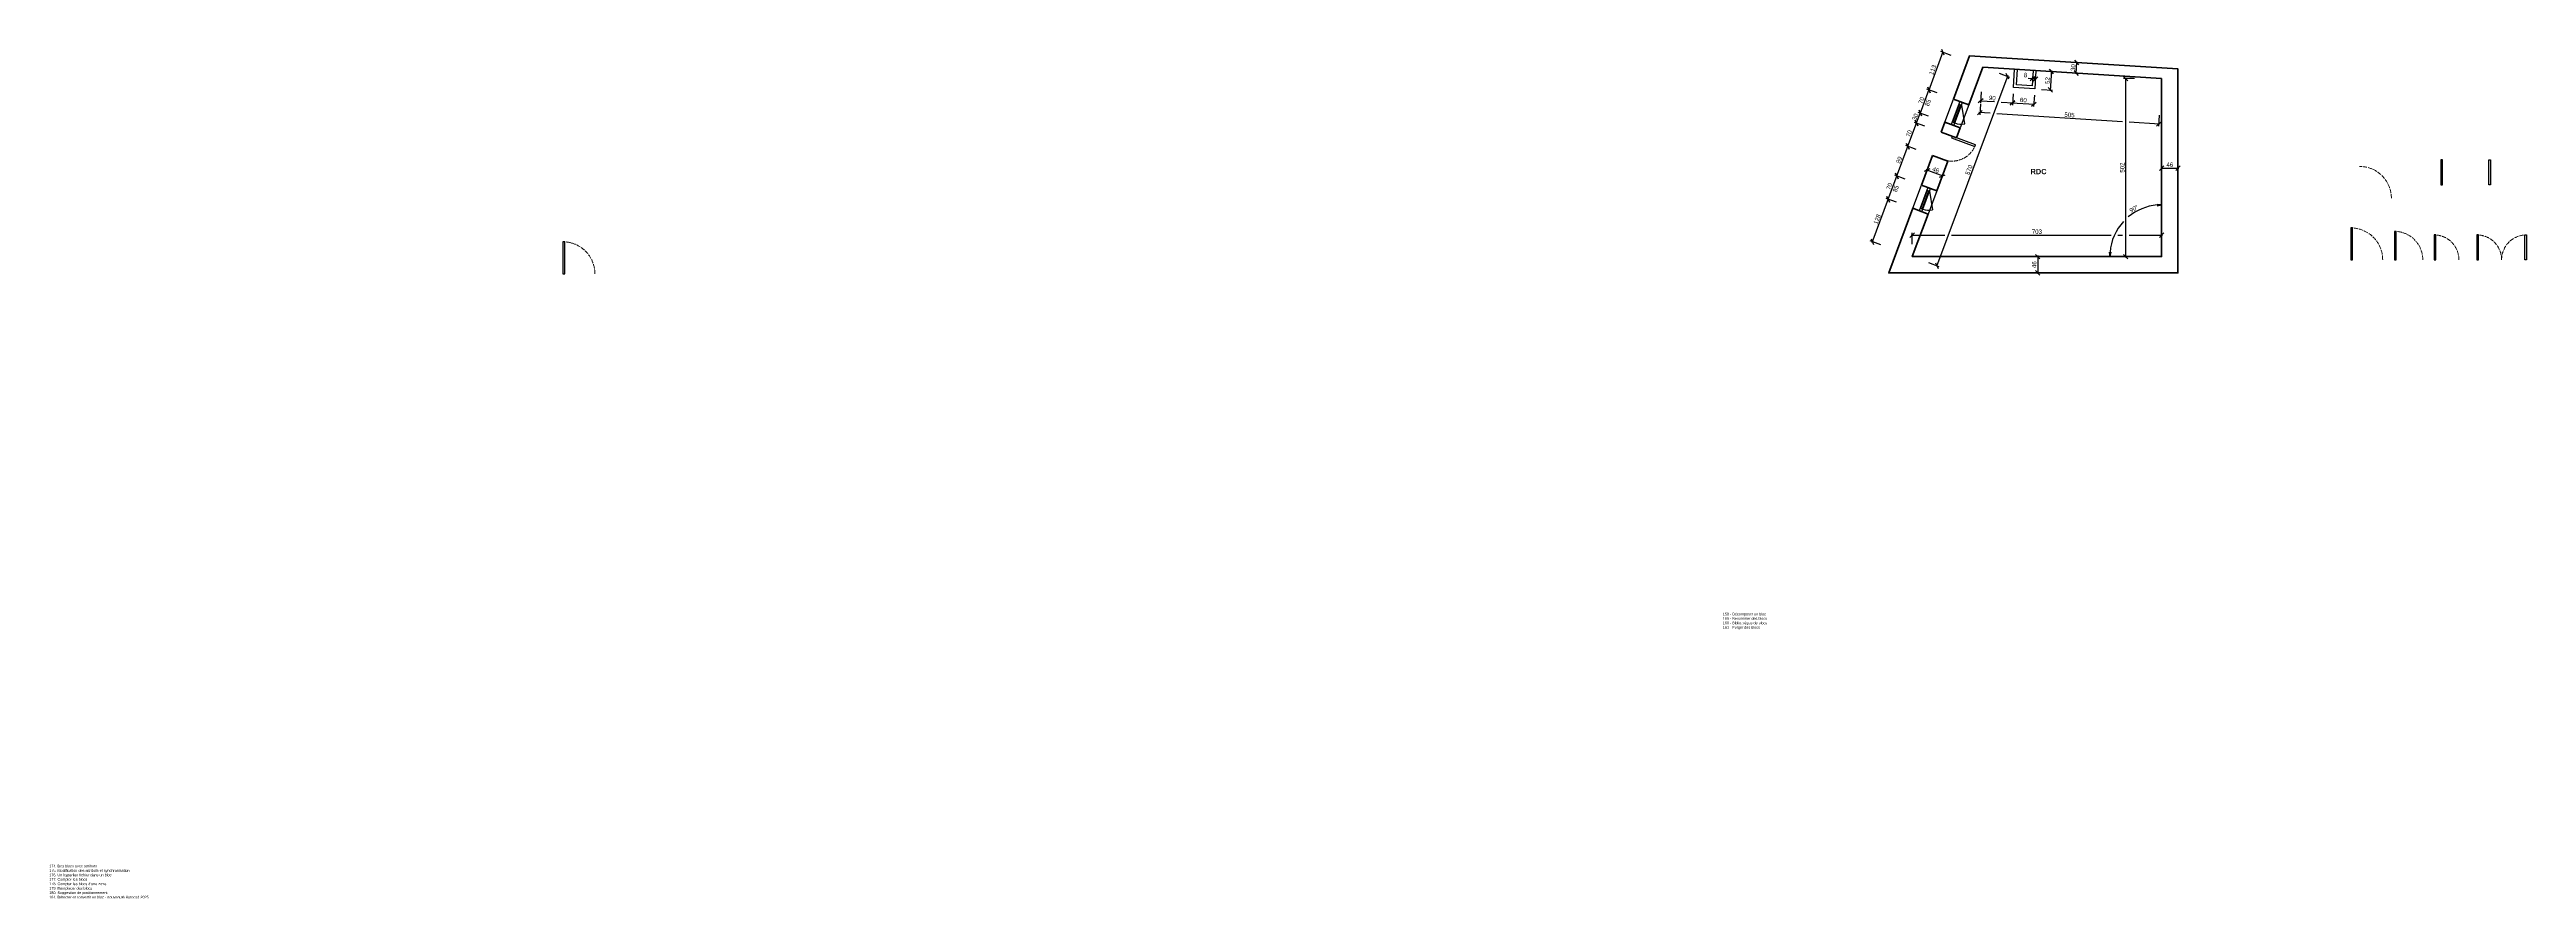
# Model space of a CAD drawing. Header units: centimetres. Extents: x 1518 to 8498, y -355 to 2040.
import ezdxf

# ---------------------------------------------------------------- set-up
doc = ezdxf.new("R2010")
doc.units = ezdxf.units.CM
doc.linetypes.add('ACAD_ISO02W100', pattern=[15, 12, -3])
for name, color, linetype, lineweight in [('01-MURS_coupés', 140, 'Continuous', 50), ('06-ALLEGES', 134, 'Continuous', 25), ('08-CLOISONS', 54, 'Continuous', 25), ('14-MENUI_Moyen', 1, 'Continuous', 25), ('85-TEXTE', 7, 'Continuous', 20)]:
    doc.layers.add(name, color=color, linetype=linetype, lineweight=lineweight)
doc.layers.add('81-COTATIONS', color=7, linetype='Continuous', lineweight=20, true_color=0xfa3d3d)
doc.styles.add('ELE_CENTURY_GOTHIC', font='GOTHIC.TTF')
doc.styles.add('ELE_CENTURY_GOTHIC GRAS', font='GOTHICB.TTF')
doc.styles.get("Standard").update_dxf_attribs({"font": 'arial.ttf'})
doc.dimstyles.new('ELE_ARC_1-50', dxfattribs={"dimscale": 5, "dimtxt": 2.5, "dimasz": 2.5, "dimexe": 1.25, "dimexo": 0.625, "dimtad": 1, "dimtoh": 1, "dimdec": 1, "dimzin": 9, "dimtxsty": 'ELE_CENTURY_GOTHIC', "dimblk": 'OBLIQUE', "dimcen": 0, "dimdle": 0.5, "dimclrt": 256, "dimadec": 1, "dimazin": 2, "dimtp": 0.01, "dimtm": 0.01, "dimtfac": 0.5, "dimtdec": 1, "dimtofl": 0, "dimtmove": 0, "dimatfit": 3, "dimfxl": 5, "dimfxlon": 1, "dimtfillclr": 2, "dimarcsym": 0})
doc.dimstyles.new('ELE_ARC_1-50$2', dxfattribs={"dimscale": 5, "dimtxt": 2.5, "dimasz": 2.5, "dimexe": 1.25, "dimexo": 0.625, "dimtad": 1, "dimtoh": 1, "dimdec": 1, "dimzin": 9, "dimtxsty": 'ELE_CENTURY_GOTHIC', "dimblk": 'OPEN', "dimcen": 0, "dimdle": 0.5, "dimclrt": 256, "dimadec": 1, "dimazin": 2, "dimtp": 0.01, "dimtm": 0.01, "dimtfac": 0.5, "dimtdec": 1, "dimtofl": 0, "dimtmove": 0, "dimatfit": 3, "dimfxl": 5, "dimfxlon": 1, "dimtfillclr": 2, "dimarcsym": 0})

# ---------------------------------------------------------------- blocks, each defined once
blk = doc.blocks.new('PORTE_ SIMPLE 90cm')
blk.add_lwpolyline([(0, 0), (5, 0), (5, 90), (0, 90)], close=True)
at = {"color": 252, "linetype": 'ACAD_ISO02W100', "lineweight": 20, "true_color": 0x939598}
blk.add_arc((0, 0), 90, 0, 90, dxfattribs=at)
blk = doc.blocks.new('_Oblique')
at = {"color": 0, "linetype": 'ByBlock', "lineweight": -2}
blk.add_line((-0.5, -0.5), (0.5, 0.5), dxfattribs=at)
blk = doc.blocks.new('*D31')
at = {"layer": '81-COTATIONS', "color": 0, "lineweight": -2, "transparency": 16777216}
for p, q in [((6764.6, 1516.2), (6859.4, 1516.2)), ((6767.1, 1491.2), (6767.1, 1522.5)), ((6878.1, 1516.2), (7327.7, 1516.2)), ((7346.5, 1516.2), (7359.7, 1516.2)), ((7378.5, 1516.2), (7472.6, 1516.2)), ((7470.1, 1491.2), (7470.1, 1522.5))]:
    blk.add_line(p, q, dxfattribs=at)
at = {"layer": 'Defpoints', "color": 0, "transparency": 16777216}
for p in [(7470.1, 1516.2), (6767.1, 1455.9), (7470.1, 1455.9)]:
    blk.add_point(p, dxfattribs=at)
at = {"layer": '81-COTATIONS', "color": 0, "lineweight": -2, "transparency": 16777216, "xscale": 12.5, "yscale": 12.5, "zscale": 12.5, "rotation": 180}
blk.add_blockref('_Oblique', (6767.1, 1516.2), dxfattribs=at)
at = {"layer": '81-COTATIONS', "color": 0, "lineweight": -2, "transparency": 16777216, "xscale": 12.5, "yscale": 12.5, "zscale": 12.5}
blk.add_blockref('_Oblique', (7470.1, 1516.2), dxfattribs=at)
at = {"layer": '81-COTATIONS', "transparency": 16777216, "insert": (7118.6, 1525.9), "char_height": 12.5, "attachment_point": 5, "style": 'ELE_CENTURY_GOTHIC'}
blk.add_mtext('703', dxfattribs=at)
blk = doc.blocks.new('*D32')
at = {"layer": '81-COTATIONS', "color": 0, "lineweight": -2, "transparency": 16777216}
for p, q in [((7394.1, 1957.9), (7362.8, 1957.9)), ((7369.1, 1453.4), (7369.1, 1960.4)), ((7394.1, 1455.9), (7362.8, 1455.9))]:
    blk.add_line(p, q, dxfattribs=at)
at = {"layer": 'Defpoints', "color": 0, "transparency": 16777216}
for p in [(7369.1, 1957.9), (7470.1, 1957.9), (7470.1, 1455.9)]:
    blk.add_point(p, dxfattribs=at)
at = {"layer": '81-COTATIONS', "color": 0, "lineweight": -2, "transparency": 16777216, "xscale": 12.5, "yscale": 12.5, "zscale": 12.5}
for p, rotation in [((7369.1, 1957.9), 90), ((7369.1, 1455.9), 270)]:
    blk.add_blockref('_Oblique', p, dxfattribs=dict(at, rotation=rotation))
at = {"layer": '81-COTATIONS', "transparency": 16777216, "insert": (7359.4, 1706.9), "char_height": 12.5, "attachment_point": 5, "rotation": 90, "style": 'ELE_CENTURY_GOTHIC'}
blk.add_mtext('502', dxfattribs=at)
blk = doc.blocks.new('*D33')
at = {"layer": '81-COTATIONS', "color": 0, "lineweight": -2, "transparency": 16777216}
for p, q in [((6959.5, 1886.7), (6957.5, 1855.5)), ((6987.2, 1859.9), (6955.4, 1861.9)), ((7359.7, 1836.1), (7006, 1858.7)), ((7464.4, 1829.5), (7378.4, 1834.9)), ((7463.5, 1854.6), (7461.5, 1823.4))]:
    blk.add_line(p, q, dxfattribs=at)
at = {"layer": 'Defpoints', "color": 0, "transparency": 16777216}
for p in [(6966.1, 1990), (7470.1, 1957.9), (6957.9, 1861.8)]:
    blk.add_point(p, dxfattribs=at)
at = {"layer": '81-COTATIONS', "color": 0, "lineweight": -2, "transparency": 16777216, "xscale": 12.5, "yscale": 12.5, "zscale": 12.5}
for p, rotation in [((6957.9, 1861.8), 176.3526903037562), ((7461.9, 1829.6), 356.3526903037562)]:
    blk.add_blockref('_Oblique', p, dxfattribs=dict(at, rotation=rotation))
at = {"layer": '81-COTATIONS', "transparency": 16777216, "insert": (7210.5, 1855.4), "char_height": 12.5, "attachment_point": 5, "rotation": 356.35269, "style": 'ELE_CENTURY_GOTHIC'}
blk.add_mtext('505', dxfattribs=at)
blk = doc.blocks.new('*D34')
at = {"layer": '81-COTATIONS', "color": 0, "lineweight": -2, "transparency": 16777216}
for p, q in [((7036.5, 1966.5), (6835.8, 1427.7)), ((7012.2, 1972.9), (7041.5, 1961.9)), ((6813.2, 1438.7), (6842.5, 1427.8))]:
    blk.add_line(p, q, dxfattribs=at)
at = {"layer": 'Defpoints', "color": 0, "transparency": 16777216}
for p in [(6966.1, 1990), (6767.1, 1455.9), (6836.6, 1430)]:
    blk.add_point(p, dxfattribs=at)
at = {"layer": '81-COTATIONS', "color": 0, "lineweight": -2, "transparency": 16777216, "xscale": 12.5, "yscale": 12.5, "zscale": 12.5}
for p, rotation in [((7035.7, 1964.1), 69.56387672515089), ((6836.6, 1430), 249.5638767251509)]:
    blk.add_blockref('_Oblique', p, dxfattribs=dict(at, rotation=rotation))
at = {"layer": '81-COTATIONS', "transparency": 16777216, "insert": (6927.1, 1700.4), "char_height": 12.5, "attachment_point": 5, "rotation": 69.56388, "style": 'ELE_CENTURY_GOTHIC'}
blk.add_mtext('570', dxfattribs=at)
blk = doc.blocks.new('*D35')
at = {"layer": '81-COTATIONS', "color": 0, "lineweight": -2, "transparency": 16777216}
for p, q in [((6654.1, 1495.4), (6700.5, 1620)), ((6723, 1608.9), (6693.8, 1619.8)), ((6678.4, 1489), (6649.1, 1499.9))]:
    blk.add_line(p, q, dxfattribs=at)
at = {"layer": 'Defpoints', "color": 0, "transparency": 16777216}
for p in [(6699.6, 1617.7), (6811.8, 1575.9), (6767.1, 1455.9)]:
    blk.add_point(p, dxfattribs=at)
at = {"layer": '81-COTATIONS', "color": 0, "lineweight": -2, "transparency": 16777216, "xscale": 12.5, "yscale": 12.5, "zscale": 12.5}
for p, rotation in [((6699.6, 1617.7), 69.56387672515079), ((6654.9, 1497.7), 249.5638767251508)]:
    blk.add_blockref('_Oblique', p, dxfattribs=dict(at, rotation=rotation))
at = {"layer": '81-COTATIONS', "transparency": 16777216, "insert": (6668.2, 1561.1), "char_height": 12.5, "attachment_point": 5, "rotation": 69.56388, "style": 'ELE_CENTURY_GOTHIC'}
blk.add_mtext('128', dxfattribs=at)
blk = doc.blocks.new('_Open')
at = {"color": 0, "linetype": 'ByBlock', "lineweight": -2}
for p, q in [((-1, 0.17), (0, 0)), ((-1, -0.17), (0, 0)), ((0, 0), (-1, 0))]:
    blk.add_line(p, q, dxfattribs=at)
blk = doc.blocks.new('*D36')
at = {"layer": '81-COTATIONS', "color": 0, "lineweight": -2, "transparency": 16777216}
for start, end in [(137.44293, 175.09444), (94.90556, 130.08683)]:
    blk.add_arc((7470.1, 1455.9), 146, start, end, dxfattribs=at)
at = {"layer": 'Defpoints', "color": 0, "transparency": 16777216}
for p in [(7470.1, 1957.9), (7343.6, 1528.9), (6767.1, 1455.9), (7470.1, 1455.9), (7470.1, 1455.9)]:
    blk.add_point(p, dxfattribs=at)
at = {"layer": '81-COTATIONS', "color": 0, "lineweight": -2, "transparency": 16777216, "xscale": 12.5, "yscale": 12.5, "zscale": 12.5}
for p, rotation in [((7470.1, 1602), 2.452779487845738), ((7324.1, 1455.9), 267.5472205121543)]:
    blk.add_blockref('_Open', p, dxfattribs=dict(at, rotation=rotation))
at = {"layer": '81-COTATIONS', "transparency": 16777216, "insert": (7392.2, 1590.8), "char_height": 12.5, "attachment_point": 5, "rotation": 30, "style": 'ELE_CENTURY_GOTHIC'}
blk.add_mtext('90°', dxfattribs=at)
blk = doc.blocks.new('*D37')
at = {"layer": '81-COTATIONS', "color": 0, "lineweight": -2, "transparency": 16777216}
for p, q in [((6698.7, 1615.3), (6724.9, 1685.6)), ((6747.5, 1674.5), (6718.2, 1685.4)), ((6723, 1608.9), (6693.8, 1619.8))]:
    blk.add_line(p, q, dxfattribs=at)
at = {"layer": 'Defpoints', "color": 0, "transparency": 16777216}
for p in [(6724.1, 1683.2), (6793.1, 1657.5), (6811.8, 1575.9)]:
    blk.add_point(p, dxfattribs=at)
at = {"layer": '81-COTATIONS', "color": 0, "lineweight": -2, "transparency": 16777216, "xscale": 12.5, "yscale": 12.5, "zscale": 12.5}
for p, rotation in [((6724.1, 1683.2), 69.56387672515264), ((6699.6, 1617.7), 249.5638767251526)]:
    blk.add_blockref('_Oblique', p, dxfattribs=dict(at, rotation=rotation))
at = {"layer": '81-COTATIONS', "transparency": 16777216, "char_height": 12.5, "width": 78.24, "attachment_point": 5, "rotation": 69.56388, "style": 'ELE_CENTURY_GOTHIC'}
for s, insert in [('70', (6702.8, 1653.8)), ('85', (6720.9, 1647.1))]:
    blk.add_mtext(s, dxfattribs=dict(at, insert=insert))
blk = doc.blocks.new('*D38')
at = {"layer": '81-COTATIONS', "color": 0, "lineweight": -2, "transparency": 16777216}
for p, q in [((6723.2, 1680.9), (6756, 1769)), ((6778.6, 1757.9), (6749.3, 1768.8)), ((6747.5, 1674.5), (6718.2, 1685.4))]:
    blk.add_line(p, q, dxfattribs=at)
at = {"layer": 'Defpoints', "color": 0, "transparency": 16777216}
for p in [(6755.1, 1766.6), (6824.2, 1740.9), (6793.1, 1657.5)]:
    blk.add_point(p, dxfattribs=at)
at = {"layer": '81-COTATIONS', "color": 0, "lineweight": -2, "transparency": 16777216, "xscale": 12.5, "yscale": 12.5, "zscale": 12.5}
for p, rotation in [((6755.1, 1766.6), 69.56387672515264), ((6724.1, 1683.2), 249.5638767251526)]:
    blk.add_blockref('_Oblique', p, dxfattribs=dict(at, rotation=rotation))
at = {"layer": '81-COTATIONS', "transparency": 16777216, "insert": (6730.5, 1728.3), "char_height": 12.5, "attachment_point": 5, "rotation": 69.56388, "style": 'ELE_CENTURY_GOTHIC'}
blk.add_mtext('89', dxfattribs=at)
blk = doc.blocks.new('*D39')
at = {"layer": '81-COTATIONS', "color": 0, "lineweight": -2, "transparency": 16777216}
for p, q in [((6754.3, 1764.3), (6780.5, 1834.6)), ((6803, 1823.5), (6773.7, 1834.4)), ((6778.6, 1757.9), (6749.3, 1768.8))]:
    blk.add_line(p, q, dxfattribs=at)
at = {"layer": 'Defpoints', "color": 0, "transparency": 16777216}
for p in [(6779.6, 1832.2), (6848.6, 1806.5), (6824.2, 1740.9)]:
    blk.add_point(p, dxfattribs=at)
at = {"layer": '81-COTATIONS', "color": 0, "lineweight": -2, "transparency": 16777216, "xscale": 12.5, "yscale": 12.5, "zscale": 12.5}
for p, rotation in [((6779.6, 1832.2), 69.56387672515264), ((6755.1, 1766.6), 249.5638767251526)]:
    blk.add_blockref('_Oblique', p, dxfattribs=dict(at, rotation=rotation))
at = {"layer": '81-COTATIONS', "transparency": 16777216, "insert": (6758.3, 1802.8), "char_height": 12.5, "attachment_point": 5, "rotation": 69.56388, "style": 'ELE_CENTURY_GOTHIC'}
blk.add_mtext('70', dxfattribs=at)
blk = doc.blocks.new('*D40')
at = {"layer": '81-COTATIONS', "color": 0, "lineweight": -2, "transparency": 16777216}
for p, q in [((6803, 1823.5), (6773.7, 1834.4)), ((6778.7, 1829.9), (6790.9, 1862.7)), ((6813.5, 1851.6), (6784.2, 1862.5))]:
    blk.add_line(p, q, dxfattribs=at)
at = {"layer": 'Defpoints', "color": 0, "transparency": 16777216}
for p in [(6790.1, 1860.4), (6859.1, 1834.6), (6848.6, 1806.5)]:
    blk.add_point(p, dxfattribs=at)
at = {"layer": '81-COTATIONS', "color": 0, "lineweight": -2, "transparency": 16777216, "xscale": 12.5, "yscale": 12.5, "zscale": 12.5}
for p, rotation in [((6779.6, 1832.2), 249.5638767251526), ((6790.1, 1860.4), 69.56387672515264)]:
    blk.add_blockref('_Oblique', p, dxfattribs=dict(at, rotation=rotation))
at = {"layer": '81-COTATIONS', "transparency": 16777216, "insert": (6775.7, 1849.7), "char_height": 12.5, "attachment_point": 5, "rotation": 69.56388, "style": 'ELE_CENTURY_GOTHIC'}
blk.add_mtext('30', dxfattribs=at)
blk = doc.blocks.new('*D41')
at = {"layer": '81-COTATIONS', "color": 0, "lineweight": -2, "transparency": 16777216}
for p, q in [((6789.2, 1858), (6815.4, 1928.3)), ((6837.9, 1917.2), (6808.6, 1928.1)), ((6813.5, 1851.6), (6784.2, 1862.5))]:
    blk.add_line(p, q, dxfattribs=at)
at = {"layer": 'Defpoints', "color": 0, "transparency": 16777216}
for p in [(6814.5, 1925.9), (6883.6, 1900.2), (6859.1, 1834.6)]:
    blk.add_point(p, dxfattribs=at)
at = {"layer": '81-COTATIONS', "color": 0, "lineweight": -2, "transparency": 16777216, "xscale": 12.5, "yscale": 12.5, "zscale": 12.5}
for p, rotation in [((6814.5, 1925.9), 69.56387672515264), ((6790.1, 1860.4), 249.5638767251526)]:
    blk.add_blockref('_Oblique', p, dxfattribs=dict(at, rotation=rotation))
at = {"layer": '81-COTATIONS', "transparency": 16777216, "char_height": 12.5, "width": 54.386, "attachment_point": 5, "rotation": 69.56388, "style": 'ELE_CENTURY_GOTHIC'}
for s, insert in [('70', (6793.2, 1896.5)), ('85', (6811.4, 1889.8))]:
    blk.add_mtext(s, dxfattribs=dict(at, insert=insert))
blk = doc.blocks.new('*D42')
at = {"layer": '81-COTATIONS', "color": 0, "lineweight": -2, "transparency": 16777216}
for p, q in [((6813.6, 1923.6), (6854.8, 2034.2)), ((6877.4, 2023.1), (6848.1, 2034)), ((6837.9, 1917.2), (6808.6, 1928.1))]:
    blk.add_line(p, q, dxfattribs=at)
at = {"layer": 'Defpoints', "color": 0, "transparency": 16777216}
for p in [(6854, 2031.8), (6966.1, 1990), (6883.6, 1900.2)]:
    blk.add_point(p, dxfattribs=at)
at = {"layer": '81-COTATIONS', "color": 0, "lineweight": -2, "transparency": 16777216, "xscale": 12.5, "yscale": 12.5, "zscale": 12.5}
for p, rotation in [((6854, 2031.8), 69.56387672515264), ((6814.5, 1925.9), 249.5638767251526)]:
    blk.add_blockref('_Oblique', p, dxfattribs=dict(at, rotation=rotation))
at = {"layer": '81-COTATIONS', "transparency": 16777216, "insert": (6825.1, 1982.3), "char_height": 12.5, "attachment_point": 5, "rotation": 69.56388, "style": 'ELE_CENTURY_GOTHIC'}
blk.add_mtext('113', dxfattribs=at)
blk = doc.blocks.new('*D43')
at = {"layer": '81-COTATIONS', "color": 0, "lineweight": -2, "transparency": 16777216}
for p, q in [((6957.6, 1895.4), (6999.5, 1892.8)), ((6961.7, 1920.2), (6959.7, 1889)), ((7018.2, 1891.6), (7052.4, 1889.4)), ((7051.5, 1914.5), (7049.5, 1883.3))]:
    blk.add_line(p, q, dxfattribs=at)
at = {"layer": 'Defpoints', "color": 0, "transparency": 16777216}
for p in [(6966.1, 1990), (7055.9, 1984.3), (7049.9, 1889.6)]:
    blk.add_point(p, dxfattribs=at)
at = {"layer": '81-COTATIONS', "color": 0, "lineweight": -2, "transparency": 16777216, "xscale": 12.5, "yscale": 12.5, "zscale": 12.5}
for p, rotation in [((6960.1, 1895.3), 176.3526903037561), ((7049.9, 1889.6), 356.3526903037562)]:
    blk.add_blockref('_Oblique', p, dxfattribs=dict(at, rotation=rotation))
at = {"layer": '81-COTATIONS', "transparency": 16777216, "insert": (6992.9, 1902.9), "char_height": 12.5, "attachment_point": 5, "rotation": 356.35269, "style": 'ELE_CENTURY_GOTHIC'}
blk.add_mtext('90', dxfattribs=at)
blk = doc.blocks.new('*D44')
at = {"layer": '81-COTATIONS', "color": 0, "lineweight": -2, "transparency": 16777216}
for p, q in [((7047.4, 1889.7), (7112.3, 1885.6)), ((7051.5, 1914.5), (7049.5, 1883.3)), ((7111.4, 1910.7), (7109.4, 1879.5))]:
    blk.add_line(p, q, dxfattribs=at)
at = {"layer": 'Defpoints', "color": 0, "transparency": 16777216}
for p in [(7055.9, 1984.3), (7109.8, 1885.7), (7112.5, 1928.6)]:
    blk.add_point(p, dxfattribs=at)
at = {"layer": '81-COTATIONS', "color": 0, "lineweight": -2, "transparency": 16777216, "xscale": 12.5, "yscale": 12.5, "zscale": 12.5}
for p, rotation in [((7049.9, 1889.6), 176.3526903037555), ((7109.8, 1885.7), 356.3526903037555)]:
    blk.add_blockref('_Oblique', p, dxfattribs=dict(at, rotation=rotation))
at = {"layer": '81-COTATIONS', "transparency": 16777216, "insert": (7080.5, 1897.3), "char_height": 12.5, "attachment_point": 5, "rotation": 356.35269, "style": 'ELE_CENTURY_GOTHIC'}
blk.add_mtext('60', dxfattribs=at)
blk = doc.blocks.new('*D45')
at = {"layer": '81-COTATIONS', "color": 0, "lineweight": -2, "transparency": 16777216}
for p, q in [((7134.9, 1979.3), (7166.1, 1977.3)), ((7160, 1980.2), (7156.4, 1923.3)), ((7131.6, 1927.4), (7162.8, 1925.4))]:
    blk.add_line(p, q, dxfattribs=at)
at = {"layer": 'Defpoints', "color": 0, "transparency": 16777216}
for p in [(7115.8, 1980.5), (7112.5, 1928.6), (7156.6, 1925.8)]:
    blk.add_point(p, dxfattribs=at)
at = {"layer": '81-COTATIONS', "color": 0, "lineweight": -2, "transparency": 16777216, "xscale": 12.5, "yscale": 12.5, "zscale": 12.5}
for p, rotation in [((7159.9, 1977.7), 86.35269030375623), ((7156.6, 1925.8), 266.3526903037563)]:
    blk.add_blockref('_Oblique', p, dxfattribs=dict(at, rotation=rotation))
at = {"layer": '81-COTATIONS', "transparency": 16777216, "insert": (7148.6, 1952.4), "char_height": 12.5, "attachment_point": 5, "rotation": 86.35269, "style": 'ELE_CENTURY_GOTHIC'}
blk.add_mtext('52', dxfattribs=at)
blk = doc.blocks.new('*D46')
at = {"layer": '81-COTATIONS', "color": 0, "lineweight": -2, "transparency": 16777216}
for p, q in [((7106.3, 1957.3), (7093.9, 1958.1)), ((7106.3, 1957.3), (7106.7, 1963.6)), ((7116.8, 1956.7), (7106.3, 1957.3)), ((7114.3, 1956.8), (7114.7, 1963.1))]:
    blk.add_line(p, q, dxfattribs=at)
at = {"layer": 'Defpoints', "color": 0, "transparency": 16777216}
for p in [(7106.2, 1955.1), (7106.3, 1957.3), (7114.2, 1954.5)]:
    blk.add_point(p, dxfattribs=at)
at = {"layer": '81-COTATIONS', "color": 0, "lineweight": -2, "transparency": 16777216, "xscale": 12.5, "yscale": 12.5, "zscale": 12.5}
for p, rotation in [((7106.3, 1957.3), 176.3526903037563), ((7114.3, 1956.8), 356.3526903037563)]:
    blk.add_blockref('_Oblique', p, dxfattribs=dict(at, rotation=rotation))
at = {"layer": '81-COTATIONS', "transparency": 16777216, "insert": (7086.5, 1967.8), "char_height": 12.5, "attachment_point": 5, "style": 'ELE_CENTURY_GOTHIC'}
blk.add_mtext('8', dxfattribs=at)
blk = doc.blocks.new('*D47')
at = {"layer": '81-COTATIONS', "color": 0, "lineweight": -2, "transparency": 16777216}
for p, q in [((7120.8, 1458.4), (7120.8, 1407.4)), ((7120.8, 1455.9), (7127, 1455.9)), ((7120.8, 1409.9), (7127, 1409.9))]:
    blk.add_line(p, q, dxfattribs=at)
at = {"layer": 'Defpoints', "color": 0, "transparency": 16777216}
for p in [(7118.6, 1455.9), (7118.6, 1409.9), (7120.8, 1409.9)]:
    blk.add_point(p, dxfattribs=at)
at = {"layer": '81-COTATIONS', "color": 0, "lineweight": -2, "transparency": 16777216, "xscale": 12.5, "yscale": 12.5, "zscale": 12.5}
for p, rotation in [((7120.8, 1455.9), 90), ((7120.8, 1409.9), 270)]:
    blk.add_blockref('_Oblique', p, dxfattribs=dict(at, rotation=rotation))
at = {"layer": '81-COTATIONS', "transparency": 16777216, "insert": (7111.1, 1432.9), "char_height": 12.5, "attachment_point": 5, "rotation": 90, "style": 'ELE_CENTURY_GOTHIC'}
blk.add_mtext('46', dxfattribs=at)
blk = doc.blocks.new('*D48')
at = {"layer": '81-COTATIONS', "color": 0, "lineweight": -2, "transparency": 16777216}
for p, q in [((7467.6, 1705.2), (7518.6, 1705.2)), ((7470.1, 1705.2), (7470.1, 1699)), ((7516.1, 1705.2), (7516.1, 1699))]:
    blk.add_line(p, q, dxfattribs=at)
at = {"layer": 'Defpoints', "color": 0, "transparency": 16777216}
for p in [(7470.1, 1706.9), (7516.1, 1706.9), (7516.1, 1705.2)]:
    blk.add_point(p, dxfattribs=at)
at = {"layer": '81-COTATIONS', "color": 0, "lineweight": -2, "transparency": 16777216, "xscale": 12.5, "yscale": 12.5, "zscale": 12.5, "rotation": 180}
blk.add_blockref('_Oblique', (7470.1, 1705.2), dxfattribs=at)
at = {"layer": '81-COTATIONS', "color": 0, "lineweight": -2, "transparency": 16777216, "xscale": 12.5, "yscale": 12.5, "zscale": 12.5}
blk.add_blockref('_Oblique', (7516.1, 1705.2), dxfattribs=at)
at = {"layer": '81-COTATIONS', "transparency": 16777216, "insert": (7493.1, 1714.9), "char_height": 12.5, "attachment_point": 5, "style": 'ELE_CENTURY_GOTHIC'}
blk.add_mtext('46', dxfattribs=at)
blk = doc.blocks.new('*D49')
at = {"layer": '81-COTATIONS', "color": 0, "lineweight": -2, "transparency": 16777216}
for p, q in [((6854.1, 1682.3), (6806.3, 1700.1)), ((6808.7, 1699.2), (6810.8, 1705.1)), ((6851.8, 1683.1), (6854, 1689))]:
    blk.add_line(p, q, dxfattribs=at)
at = {"layer": 'Defpoints', "color": 0, "transparency": 16777216}
for p in [(6808.7, 1699.2), (6808.7, 1699.2), (6851.8, 1683.1)]:
    blk.add_point(p, dxfattribs=at)
at = {"layer": '81-COTATIONS', "color": 0, "lineweight": -2, "transparency": 16777216, "xscale": 12.5, "yscale": 12.5, "zscale": 12.5}
for p, rotation in [((6808.7, 1699.2), 159.563876725151), ((6851.8, 1683.1), 339.563876725151)]:
    blk.add_blockref('_Oblique', p, dxfattribs=dict(at, rotation=rotation))
at = {"layer": '81-COTATIONS', "transparency": 16777216, "insert": (6833.6, 1700.3), "char_height": 12.5, "attachment_point": 5, "rotation": 339.56388, "style": 'ELE_CENTURY_GOTHIC'}
blk.add_mtext('46', dxfattribs=at)
blk = doc.blocks.new('*D50')
at = {"layer": '81-COTATIONS', "color": 0, "lineweight": -2, "transparency": 16777216}
for p, q in [((7221.2, 1973.8), (7235.6, 1972.9)), ((7223.1, 2003.7), (7237.5, 2002.8)), ((7229.2, 1970.8), (7231.4, 2005.7))]:
    blk.add_line(p, q, dxfattribs=at)
at = {"layer": 'Defpoints', "color": 0, "transparency": 16777216}
for p in [(7218.1, 1974), (7220, 2003.9), (7231.3, 2003.2)]:
    blk.add_point(p, dxfattribs=at)
at = {"layer": '81-COTATIONS', "color": 0, "lineweight": -2, "transparency": 16777216, "xscale": 12.5, "yscale": 12.5, "zscale": 12.5}
for p, rotation in [((7229.4, 1973.3), 266.3526903037561), ((7231.3, 2003.2), 86.35269030375613)]:
    blk.add_blockref('_Oblique', p, dxfattribs=dict(at, rotation=rotation))
at = {"layer": '81-COTATIONS', "transparency": 16777216, "insert": (7220.6, 1988.8), "char_height": 12.5, "attachment_point": 5, "rotation": 86.35269, "style": 'ELE_CENTURY_GOTHIC'}
blk.add_mtext('30', dxfattribs=at)
blk = doc.blocks.new('FENETRE 1V - 70cm')
for p, q in [((8, 0), (54.8, 27)), ((8, -8), (8, 0)), ((62, -8), (62, 0))]:
    blk.add_line(p, q)
at = {"color": 152, "lineweight": 15, "true_color": 0x2776bb}
for p, q in [((62, -2.5), (8, -2.5)), ((62, -5.5), (8, -5.5))]:
    blk.add_line(p, q, dxfattribs=at)
blk.add_lwpolyline([(0, -8), (70, -8), (70, 0), (0, 0)], close=True)
blk.add_arc((8, 0), 54, 0, 30)
blk = doc.blocks.new('PORTE_ SIMPLE 70cm')
blk.add_lwpolyline([(0, 0), (5, 0), (5, 70), (0, 70)], close=True)
at = {"color": 252, "linetype": 'ACAD_ISO02W100', "lineweight": 20, "true_color": 0x939598}
blk.add_arc((0, 0), 70, 0, 90, dxfattribs=at)
blk = doc.blocks.new('PORTE_ SIMPLE 80cm')
blk.add_lwpolyline([(0, 0), (5, 0), (5, 80), (0, 80)], close=True)
at = {"color": 252, "linetype": 'ACAD_ISO02W100', "lineweight": 20, "true_color": 0x939598}
blk.add_arc((0, 0), 80, 0, 90, dxfattribs=at)
blk = doc.blocks.new('PORTE_ DOUBLE 140cm')
at = {"layer": '14-MENUI_Moyen'}
blk.add_blockref('PORTE_ SIMPLE 70cm', (0, 0), dxfattribs=at)
at = {"layer": '14-MENUI_Moyen', "xscale": -1}
blk.add_blockref('PORTE_ SIMPLE 70cm', (140, 0), dxfattribs=at)

msp = doc.modelspace()

# ---------------------------------------------------------------- linework, layer by layer
for points in [[(8257.07, 1658.25), (8262.07, 1658.25), (8262.07, 1728.25), (8257.07, 1728.25)], [(8397.07, 1658.25), (8392.07, 1658.25), (8392.07, 1728.25), (8397.07, 1728.25)]]:
    msp.add_lwpolyline(points, close=True)
at = {"color": 252, "linetype": 'ACAD_ISO02W100', "lineweight": 20, "true_color": 0x939598}
msp.add_arc((8027.67, 1620.11), 90, 0, 90, dxfattribs=at)
at = {"layer": '01-MURS_coupés'}
for p, q in [((7470.1, 1957.91), (6966.12, 1990.04)), ((6926.67, 1884.15), (6883.56, 1900.21)), ((6902.22, 1818.55), (6859.12, 1834.62)), ((6891.75, 1790.44), (6848.64, 1806.5)), ((6867.31, 1724.85), (6824.2, 1740.91)), ((6836.23, 1641.45), (6793.13, 1657.51)), ((6811.79, 1575.86), (6768.69, 1591.92))]:
    msp.add_line(p, q, dxfattribs=at)
for points in [[(6768.69, 1591.92), (6700.87, 1409.91), (7516.1, 1409.91), (7516.1, 1985.04), (6929.11, 2022.46), (6883.56, 1900.21)], [(6811.79, 1575.86), (6767.1, 1455.91), (7470.1, 1455.91), (7470.1, 1957.91)], [(6966.12, 1990.04), (6926.67, 1884.15)], [(6859.12, 1834.62), (6848.64, 1806.5)], [(6902.22, 1818.55), (6891.75, 1790.44)], [(6824.2, 1740.91), (6793.13, 1657.51)], [(6867.31, 1724.85), (6836.23, 1641.45)]]:
    msp.add_lwpolyline(points, dxfattribs=at)
at = {"layer": '06-ALLEGES'}
for p, q in [((6859.12, 1834.62), (6883.56, 1900.21)), ((6926.67, 1884.15), (6902.22, 1818.55)), ((6768.69, 1591.92), (6793.13, 1657.51)), ((6836.23, 1641.45), (6811.79, 1575.86))]:
    msp.add_line(p, q, dxfattribs=at)
at = {"layer": '08-CLOISONS'}
for points in [[(7115.82, 1980.49), (7112.51, 1928.6), (7052.63, 1932.42), (7055.94, 1984.31)], [(7107.83, 1981), (7105.03, 1937.09), (7061.12, 1939.89), (7063.92, 1983.8)]]:
    msp.add_lwpolyline(points, dxfattribs=at)

# ---------------------------------------------------------------- block references
for name, p in [('PORTE_ SIMPLE 90cm', (2964.53, 1407.46)), ('PORTE_ DOUBLE 140cm', (8358.31, 1446.84))]:
    msp.add_blockref(name, p)
at = {"layer": '14-MENUI_Moyen'}
for name, p, rotation in [('FENETRE 1V - 70cm', (6908.86, 1890.78), 249.5638767251556), ('PORTE_ SIMPLE 70cm', (6879.57, 1794.98), 249.5638767251509), ('FENETRE 1V - 70cm', (6818.43, 1648.08), 249.5638767251513)]:
    msp.add_blockref(name, p, dxfattribs=dict(at, rotation=rotation))
for name, p in [('PORTE_ SIMPLE 90cm', (8003.09, 1446.84)), ('PORTE_ SIMPLE 80cm', (8126.2, 1446.84)), ('PORTE_ SIMPLE 70cm', (8237.98, 1446.84))]:
    msp.add_blockref(name, p, dxfattribs=at)

# ---------------------------------------------------------------- texts
at = {"insert": (6233.51, 451.32), "char_height": 7.5, "width": 206.9028, "attachment_point": 1, "style": 'ELE_CENTURY_GOTHIC'}
msp.add_mtext('158 - Décomposer un bloc\\P159 - Renommer des blocs\\P160 - Bibliothèque de blocs\\P161 - Purger des blocs', dxfattribs=at)
at = {"insert": (1516.94, -259.54), "char_height": 7.5, "width": 348.6806, "attachment_point": 1}
msp.add_mtext("174. Des blocs avec attributs\\P175. Modification des attributs et synchronisation\\P176. Un hyperlien fichier dans un bloc\\P177. Compter les blocs\\P178. Compter les blocs d'une zone\\P179. Remplacer des blocs\\P180. Suggestion de positionnement\\P181. Détecter et convertir en bloc - nouveauté Autocad 2025", dxfattribs=at)
at = {"layer": '85-TEXTE', "style": 'ELE_CENTURY_GOTHIC GRAS'}
msp.add_text('RDC', height=15, dxfattribs=at).set_placement((7100.82, 1688.08))

# ---------------------------------------------------------------- dimensions: what is measured, and where the dimension line sits
at = {"layer": '81-COTATIONS'}
for base, p1, p2, angle, override, picture, middle in [((6853.95, 2031.83), (6883.56, 1900.21), (6966.12, 1990.04), 249.563877, {"dimpost": '\\X', "dimtmove": 1}, '*D42', (6825.14, 1982.27)), ((7109.78, 1885.74), (7055.94, 1984.31), (7112.51, 1928.6), 176.35269, {"dimpost": '\\X', "dimtmove": 1}, '*D44', (7080.45, 1897.32)), ((7369.08, 1957.91), (7470.1, 1455.91), (7470.1, 1957.91), 90, {"dimpost": '\\X'}, '*D32', (7359.39, 1706.91)), ((6779.58, 1832.24), (6824.2, 1740.91), (6848.64, 1806.5), 249.563877, {"dimpost": '\\X', "dimtmove": 1}, '*D39', (6758.28, 1802.82)), ((6790.06, 1860.35), (6848.64, 1806.5), (6859.12, 1834.62), 249.563877, {"dimpost": '\\X', "dimtmove": 1}, '*D40', (6775.74, 1849.68)), ((6755.14, 1766.64), (6793.13, 1657.51), (6824.2, 1740.91), 249.563877, {"dimpost": '\\X', "dimtmove": 1}, '*D38', (6730.52, 1728.33)), ((7120.77, 1409.91), (7118.6, 1455.91), (7118.6, 1409.91), 90, {"dimpost": '\\X'}, '*D47', (7111.08, 1432.91))]:
    dim = msp.add_linear_dim(base=base, p1=p1, p2=p2, angle=angle, dimstyle='ELE_ARC_1-50', override=override, dxfattribs=at)
    dim.commit()
    dim.dimension.update_dxf_attribs({"geometry": picture, "text_midpoint": middle})
for p1, p2, distance, picture, middle in [((6966.12, 1990.04), (6767.1, 1455.91), 74.21, '*D34', (6927.07, 1700.45)), ((7470.1, 1957.91), (6966.12, 1990.04), 128.55, '*D33', (7210.55, 1855.36)), ((7114.16, 1954.55), (7106.18, 1955.06), -2.29, '*D46', (7086.49, 1967.82)), ((7115.82, 1980.49), (7112.51, 1928.6), 44.16, '*D45', (7148.57, 1952.35)), ((7218.11, 1973.97), (7220.02, 2003.91), -11.27, '*D50', (7220.64, 1988.84)), ((6851.77, 1683.15), (6808.67, 1699.21), 0, '*D49', (6833.6, 1700.26)), ((6767.1, 1455.91), (6811.79, 1575.86), 119.7, '*D35', (6668.2, 1561.06))]:
    dim = msp.add_aligned_dim(p1=p1, p2=p2, distance=distance, dimstyle='ELE_ARC_1-50', override={"dimpost": '\\X'}, dxfattribs=at)
    dim.commit()
    dim.dimension.update_dxf_attribs({"geometry": picture, "text_midpoint": middle})
dim = msp.add_angular_dim_2l(base=(7343.62, 1528.93), line1=((7470.1, 1455.91), (7470.1, 1957.91)), line2=((6767.1, 1455.91), (7470.1, 1455.91)), dimstyle='ELE_ARC_1-50$2', override={"dimpost": '\\X'}, dxfattribs=at)
dim.commit()
dim.dimension.update_dxf_attribs({"geometry": '*D36', "text_midpoint": (7397.08, 1582.39), "dimtype": 162})
dim = msp.add_linear_dim(base=(7049.9, 1889.56), p1=(6966.12, 1990.04), p2=(7055.94, 1984.31), angle=356.35269, dimstyle='ELE_ARC_1-50', override={"dimpost": '\\X'}, dxfattribs=at)
dim.commit()
dim.dimension.update_dxf_attribs({"geometry": '*D43', "text_midpoint": (6992.3, 1893.23), "dimtype": 161})
for base, p1, p2, picture, middle in [((6814.5, 1925.94), (6859.12, 1834.62), (6883.56, 1900.21), '*D41', (6802.28, 1893.15)), ((6724.06, 1683.25), (6811.79, 1575.86), (6793.13, 1657.51), '*D37', (6711.84, 1650.45))]:
    dim = msp.add_linear_dim(base=base, p1=p1, p2=p2, angle=249.563877, text='<>\\X85', dimstyle='ELE_ARC_1-50', override={"dimpost": '\\X', "dimtmove": 1}, dxfattribs=at)
    dim.commit()
    dim.dimension.update_dxf_attribs({"geometry": picture, "text_midpoint": middle})
for base, p1, p2, picture, middle in [((7516.1, 1705.24), (7470.1, 1706.91), (7516.1, 1706.91), '*D48', (7493.1, 1714.93)), ((7470.1, 1516.2), (6767.1, 1455.91), (7470.1, 1455.91), '*D31', (7118.6, 1525.89))]:
    dim = msp.add_linear_dim(base=base, p1=p1, p2=p2, dimstyle='ELE_ARC_1-50', override={"dimpost": '\\X'}, dxfattribs=at)
    dim.commit()
    dim.dimension.update_dxf_attribs({"geometry": picture, "text_midpoint": middle})

doc.saveas('drawing.dxf')
